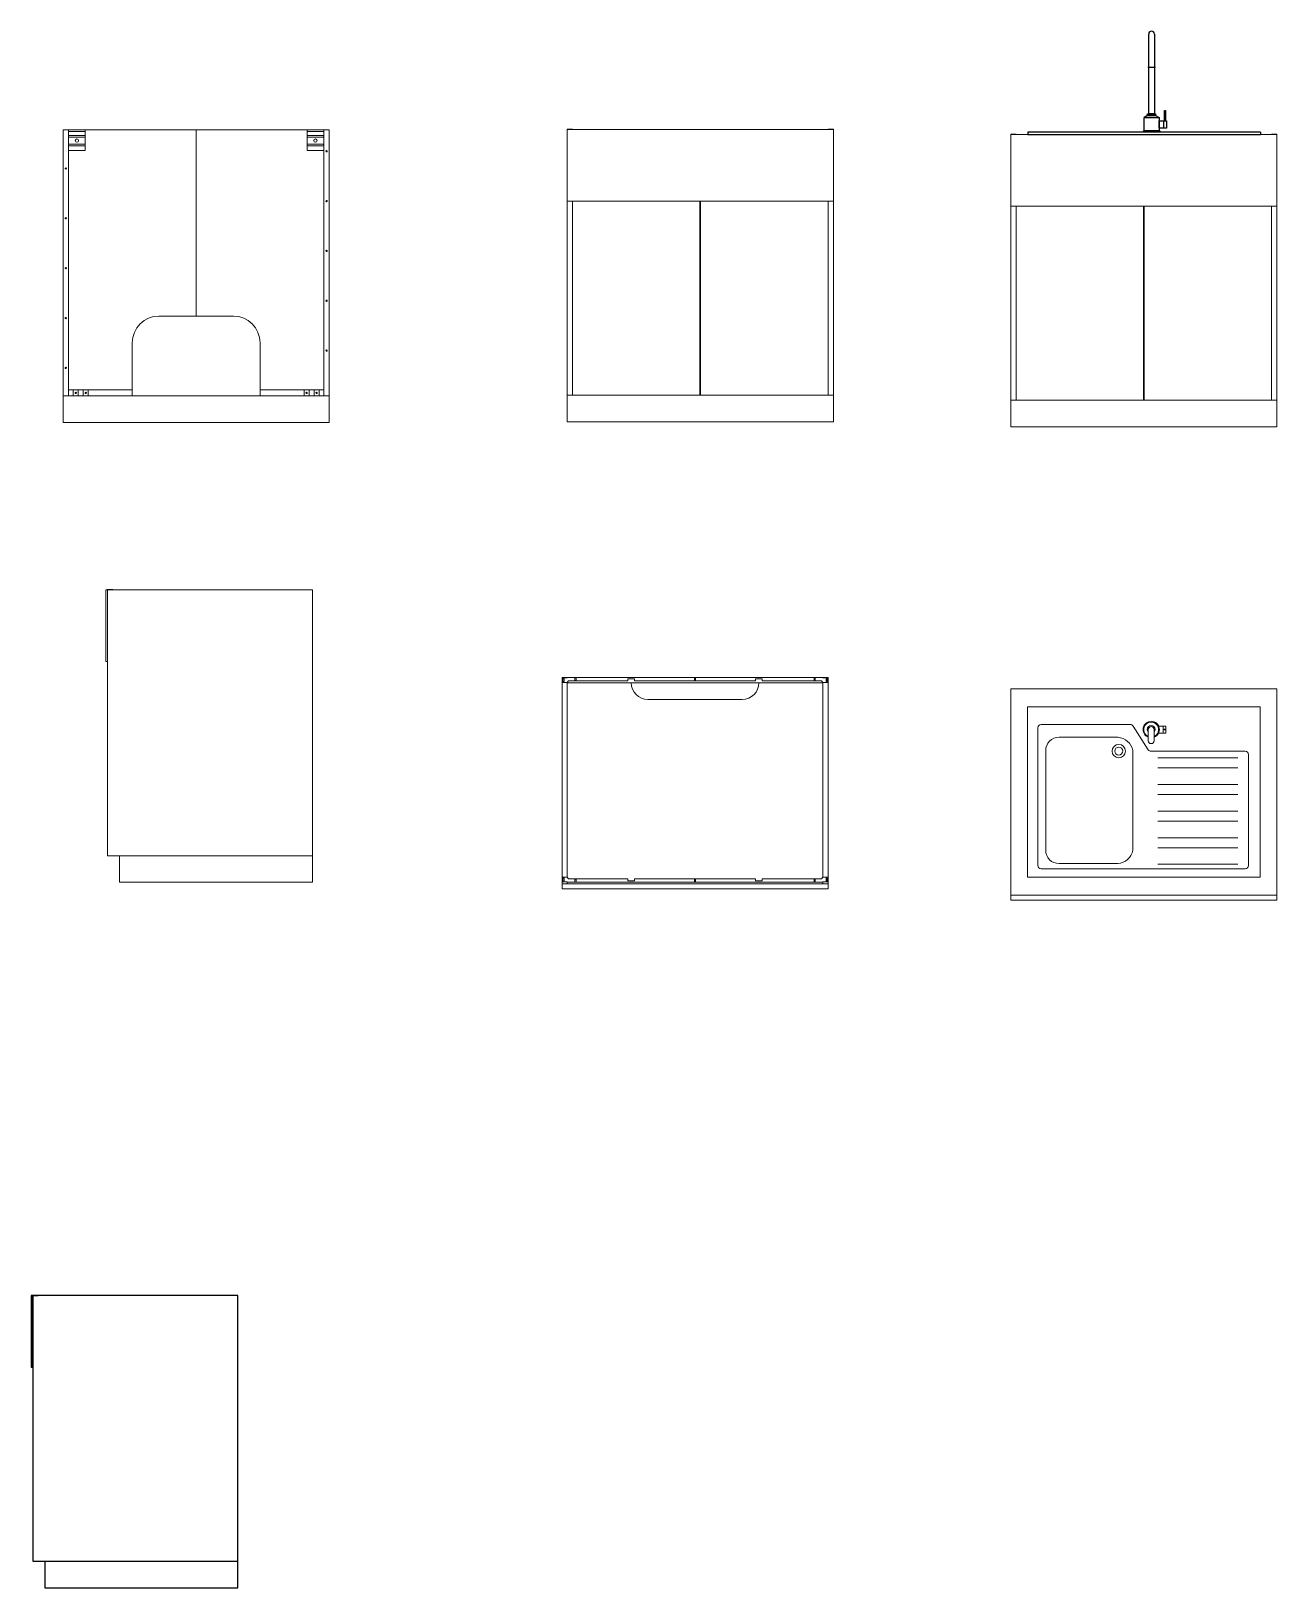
# Model space of a CAD drawing. Header units: inches. Extents: x -714 to 916, y -628 to 501.
# Drawn here: x -83.1 to 291.5, y 33.1 to 501.5 of the extents above; entities that cross this region are included whole.
import ezdxf

# ---------------------------------------------------------------- set-up
doc = ezdxf.new("R2010")
doc.units = ezdxf.units.IN
doc.header["$MEASUREMENT"] = 0
doc.layers.add('A-ELEV-MBE', color=7, linetype='Continuous', lineweight=18)

msp = doc.modelspace()

# ---------------------------------------------------------------- linework, layer by layer
for p, q in [((252.64, 476.06), (251.6, 475.46)), ((252.64, 476.06), (255.05, 476.06)), ((255.05, 476.06), (256.09, 475.46)), ((257.41, 474.46), (257.41, 472.32)), ((286.63, 471.11), (216.63, 471.11)), ((216.63, 471.11), (216.63, 470.42)), ((216.63, 470.42), (286.63, 470.42)), ((286.63, 471.11), (286.63, 470.42)), ((-82.56, 121.11), (-82.56, 121.21)), ((-82.56, 121.21), (-80.96, 121.21)), ((-80.96, 121.21), (-80.96, 121.11)), ((-20.95, 121.11), (-22.75, 121.11)), ((-82.55, 41.11), (-78.95, 41.11)), ((-78.95, 41.11), (-78.95, 33.11)), ((-78.95, 41.11), (-20.95, 41.11))]:
    msp.add_line(p, q)
for points in [[(252.98, 490.69), (252.98, 500.6)], [(254.71, 500.6), (254.71, 490.69)], [(254.71, 490.69), (254.8, 490.69), (254.8, 490.53), (252.88, 490.53), (252.88, 490.69), (252.98, 490.69)], [(254.71, 490.53), (254.71, 476.56), (252.98, 476.56), (252.98, 490.53)], [(-82.56, 121.11), (-80.96, 121.11)], [(-78.95, 33.11), (-20.95, 33.11), (-20.95, 121.11), (-82.55, 121.11), (-82.55, 41.11)]]:
    msp.add_lwpolyline(points)
for points in [[(251.6, 475.46), (256.09, 475.46), (256.09, 471.46), (251.6, 471.46)], [(252.64, 476.56), (255.05, 476.56), (255.05, 476.06), (252.64, 476.06)], [(256.09, 474.46), (258.29, 474.46), (258.29, 472.32), (256.09, 472.32)], [(257.74, 477.62), (258, 477.62), (258, 474.46), (257.74, 474.46)], [(251.4, 471.46), (256.33, 471.46), (256.33, 471.11), (251.4, 471.11)], [(-83.06, 99.51), (-82.55, 99.51), (-82.55, 121.11), (-83.06, 121.11)]]:
    msp.add_lwpolyline(points, close=True)
msp.add_arc((253.84, 500.6), 0.867, 0, 180)
at = {"layer": 'A-ELEV-MBE'}
for p, q in [((-71.84, 471.73), (-71.84, 450.13)), ((-71.78, 471.23), (-66.78, 471.23)), ((-66.78, 471.73), (-66.78, 465.6)), ((-33.44, 471.73), (-33.44, 415.73)), ((-0.09, 471.73), (-0.09, 465.6)), ((-0.09, 471.23), (4.91, 471.23)), ((4.96, 471.73), (4.96, 450.13)), ((79.75, 472.02), (78.15, 472.02)), ((78.15, 472.02), (78.15, 471.92)), ((79.75, 471.92), (79.75, 472.02)), ((156.55, 471.92), (156.55, 472.02)), ((156.55, 472.02), (158.15, 472.02)), ((158.15, 472.02), (158.15, 471.92)), ((213.1, 470.52), (211.5, 470.52)), ((211.5, 470.52), (211.5, 470.42)), ((213.1, 470.42), (213.1, 470.52)), ((289.9, 470.42), (289.9, 470.52)), ((289.9, 470.52), (291.5, 470.52)), ((291.5, 470.52), (291.5, 470.42)), ((-71.78, 467.46), (-66.98, 467.46)), ((-71.78, 466.96), (-66.78, 466.96)), ((-66.78, 465.6), (-71.78, 465.6)), ((-0.09, 467.46), (4.71, 467.46)), ((-0.09, 466.96), (4.91, 466.96)), ((-0.09, 465.6), (4.91, 465.6)), ((-71.84, 450.13), (-71.84, 391.73)), ((4.96, 450.13), (4.96, 391.73)), ((78.15, 450.32), (158.15, 450.32)), ((79.75, 450.32), (79.75, 391.92)), ((118.05, 450.32), (118.05, 391.92)), ((118.25, 450.32), (118.25, 391.92)), ((156.55, 450.32), (156.55, 391.92)), ((211.5, 448.82), (291.5, 448.82)), ((213.1, 448.82), (213.1, 390.42)), ((251.4, 448.82), (251.4, 390.42)), ((251.6, 448.82), (251.6, 390.42)), ((289.9, 448.82), (289.9, 390.42)), ((-44.64, 415.73), (-22.24, 415.73)), ((-52.64, 391.73), (-52.64, 407.73)), ((-14.24, 391.73), (-14.24, 407.73)), ((-71.84, 393.53), (-52.64, 393.53)), ((-68.91, 393.53), (-68.91, 391.73)), ((-67.41, 391.73), (-67.41, 393.53)), ((-14.24, 393.53), (4.96, 393.53)), ((0.53, 391.73), (0.53, 393.53)), ((2.03, 393.53), (2.03, 391.73)), ((-73.44, 391.73), (6.56, 391.73)), ((78.15, 391.92), (158.15, 391.92)), ((211.5, 390.42), (291.5, 390.42)), ((-60.11, 333.39), (-60.11, 333.49)), ((-60.11, 333.49), (-58.51, 333.49)), ((-58.51, 333.49), (-58.51, 333.39)), ((78.16, 306.99), (78.16, 306.89)), ((116.56, 306.99), (78.16, 306.99)), ((78.16, 306.99), (78.16, 306.89)), ((78.16, 306.99), (87.16, 306.99)), ((78.56, 305.99), (78.16, 305.49)), ((78.16, 305.49), (78.16, 246.89)), ((78.16, 305.39), (154.96, 305.39)), ((78.56, 305.99), (96.35, 305.99)), ((87.16, 305.99), (96.35, 305.99)), ((98.37, 305.99), (106.46, 305.99)), ((116.56, 305.99), (106.46, 305.99)), ((116.56, 306.99), (154.96, 306.99)), ((116.56, 305.99), (126.66, 305.99)), ((134.75, 305.99), (126.66, 305.99)), ((154.56, 305.99), (136.77, 305.99)), ((145.96, 305.99), (136.77, 305.99)), ((154.96, 306.99), (145.96, 306.99)), ((154.56, 305.99), (154.96, 305.49)), ((154.96, 306.99), (154.96, 306.89)), ((154.96, 306.89), (154.96, 306.99)), ((154.96, 306.99), (154.96, 306.89)), ((154.96, 305.49), (154.96, 246.89)), ((102.36, 300.39), (130.76, 300.39)), ((251.5, 303.61), (213.1, 303.61)), ((219.61, 250.47), (219.61, 291.85)), ((220.61, 292.85), (247.41, 292.85)), ((248.25, 292.39), (252.81, 285.27)), ((257.28, 292.41), (257.28, 290.28)), ((253.65, 284.81), (281.95, 284.81)), ((255.72, 282.8), (279.72, 282.8)), ((282.95, 283.81), (282.95, 250.47)), ((255.72, 279.8), (279.72, 279.8)), ((255.72, 274.8), (279.72, 274.8)), ((255.72, 271.8), (279.72, 271.8)), ((255.72, 266.8), (279.72, 266.8)), ((255.72, 263.8), (279.72, 263.8)), ((255.72, 258.8), (279.72, 258.8)), ((-60.1, 253.39), (-56.5, 253.39)), ((-56.5, 253.39), (-56.5, 245.39)), ((-56.5, 253.39), (1.5, 253.39)), ((255.72, 255.8), (279.72, 255.8)), ((281.95, 249.47), (220.61, 249.47)), ((255.72, 250.8), (279.72, 250.8)), ((78.56, 246.39), (78.16, 246.89)), ((78.16, 245.39), (78.16, 245.49)), ((116.56, 245.39), (78.16, 245.39)), ((78.16, 245.39), (87.16, 245.39)), ((78.16, 245.39), (78.16, 244.89)), ((78.56, 246.39), (96.35, 246.39)), ((87.16, 246.39), (96.35, 246.39)), ((98.37, 246.39), (106.46, 246.39)), ((116.56, 246.39), (106.46, 246.39)), ((116.56, 246.39), (126.66, 246.39)), ((116.56, 245.39), (154.96, 245.39)), ((134.75, 246.39), (126.66, 246.39)), ((154.56, 246.39), (136.77, 246.39)), ((145.96, 246.39), (136.77, 246.39)), ((154.96, 245.39), (145.96, 245.39)), ((154.56, 246.39), (154.96, 246.89)), ((154.96, 245.39), (154.96, 245.49)), ((154.96, 245.49), (154.96, 245.39)), ((154.96, 245.39), (154.96, 244.89))]:
    msp.add_line(p, q, dxfattribs=at)
for points in [[(-73.44, 383.73), (6.56, 383.73), (6.56, 471.73), (-73.44, 471.73)], [(-71.78, 465.6), (-66.78, 465.6), (-66.78, 471.73), (-71.78, 471.73)], [(-0.09, 465.6), (4.91, 465.6), (4.91, 471.73), (-0.09, 471.73)], [(-70.41, 391.73), (-65.91, 391.73), (-65.91, 393.53), (-70.41, 393.53)], [(3.53, 391.73), (-0.97, 391.73), (-0.97, 393.53), (3.53, 393.53)], [(-60.61, 311.79), (-60.1, 311.79), (-60.1, 333.39), (-60.61, 333.39)], [(76.56, 244.89), (156.56, 244.89), (156.56, 306.99), (76.56, 306.99)], [(211.5, 241.5), (291.5, 241.5), (291.5, 303.61), (211.5, 303.61)], [(216.5, 246.92), (286.5, 246.92), (286.5, 298.18), (216.5, 298.18)], [(76.56, 244.89), (156.56, 244.89), (156.56, 243.39), (76.56, 243.39)], [(211.5, 241.5), (291.5, 241.5), (291.5, 240), (211.5, 240)]]:
    msp.add_lwpolyline(points, close=True, dxfattribs=at)
for points in [[(-71.78, 470.09), (-66.78, 470.09), (-66.78, 469.79, -0.414214), (-66.98, 469.59), (-71.78, 469.59)], [(-0.09, 470.09), (4.91, 470.09), (4.91, 469.79, -0.414214), (4.71, 469.59), (-0.09, 469.59)], [(96.35, 305.99), (96.35, 306.54, -0.414214), (96.4, 306.59), (98.32, 306.59, -0.414214), (98.37, 306.54), (98.37, 305.99)], [(116.56, 306.05), (116.46, 306.05, -0.414214), (116.39, 306.11), (116.39, 306.88, -0.414214), (116.46, 306.94), (116.56, 306.94)], [(116.56, 306.05), (116.66, 306.05, 0.414214), (116.73, 306.11), (116.73, 306.88, 0.414214), (116.66, 306.94), (116.56, 306.94)], [(136.77, 305.99), (136.77, 306.54, 0.414214), (136.72, 306.59), (134.8, 306.59, 0.414214), (134.75, 306.54), (134.75, 305.99)], [(254.58, 291.35), (254.58, 287.93, -0.414214), (253.78, 287.13), (253.65, 287.13, -0.414214), (252.85, 287.93), (252.85, 291.35)], [(96.35, 246.39), (96.35, 245.85, 0.414214), (96.4, 245.8), (98.32, 245.8, 0.414214), (98.37, 245.85), (98.37, 246.39)], [(116.56, 246.34), (116.46, 246.34, 0.414214), (116.39, 246.28), (116.39, 245.51, 0.414214), (116.46, 245.45), (116.56, 245.45)], [(116.56, 246.34), (116.66, 246.34, -0.414214), (116.73, 246.28), (116.73, 245.51, -0.414214), (116.66, 245.45), (116.56, 245.45)], [(136.77, 246.39), (136.77, 245.85, -0.414214), (136.72, 245.8), (134.8, 245.8, -0.414214), (134.75, 245.85), (134.75, 246.39)]]:
    msp.add_lwpolyline(points, format="xyb", dxfattribs=at)
for points in [[(78.15, 471.92), (78.15, 383.92), (158.15, 383.92), (158.15, 471.92), (156.55, 471.92)], [(80.01, 471.92), (78.15, 471.92)], [(80.01, 471.92), (156.55, 471.92)], [(156.55, 471.92), (158.15, 471.92)], [(211.5, 470.42), (211.5, 382.42), (291.5, 382.42), (291.5, 470.42), (289.9, 470.42)], [(213.36, 470.42), (211.5, 470.42)], [(213.36, 470.42), (289.9, 470.42)], [(289.9, 470.42), (291.5, 470.42)], [(-60.11, 333.39), (-58.51, 333.39)], [(-56.5, 245.39), (1.5, 245.39), (1.5, 333.39), (-60.1, 333.39), (-60.1, 253.39)], [(78.16, 306.89), (76.56, 306.89), (76.56, 305.49), (78.16, 305.49)], [(154.96, 306.89), (156.56, 306.89), (156.56, 305.49), (154.96, 305.49)], [(255.96, 292.4), (255.96, 292.41), (258.16, 292.41), (258.16, 290.28), (255.96, 290.28), (255.96, 290.29)], [(78.16, 245.49), (76.56, 245.49), (76.56, 246.89), (78.16, 246.89)], [(154.96, 245.49), (156.56, 245.49), (156.56, 246.89), (154.96, 246.89)]]:
    msp.add_lwpolyline(points, dxfattribs=at)
for points in [[(76.89, 306.64), (77.09, 306.64, -0.414214), (77.16, 306.58), (77.16, 305.81, -0.414214), (77.09, 305.75), (76.89, 305.75, -0.414214), (76.82, 305.81), (76.82, 306.58, -0.414214)], [(80.5, 306.94), (80.7, 306.94, -0.414214), (80.77, 306.88), (80.77, 306.11, -0.414214), (80.7, 306.05), (80.5, 306.05, -0.414214), (80.43, 306.11), (80.43, 306.88, -0.414214)], [(152.62, 306.94), (152.41, 306.94, 0.414214), (152.35, 306.88), (152.35, 306.11, 0.414214), (152.41, 306.05), (152.62, 306.05, 0.414214), (152.68, 306.11), (152.68, 306.88, 0.414214)], [(156.23, 306.64), (156.02, 306.64, 0.414214), (155.96, 306.58), (155.96, 305.81, 0.414214), (156.02, 305.75), (156.23, 305.75, 0.414214), (156.29, 305.81), (156.29, 306.58, 0.414214)], [(226.01, 251.02), (243.71, 251.02, 0.333793), (248.21, 255.02), (248.21, 285.02, 0.333793), (243.71, 289.02), (226.01, 289.02, 0.414214), (222.01, 285.02), (222.01, 255.02, 0.414214)], [(76.89, 245.75), (77.09, 245.75, 0.414214), (77.16, 245.81), (77.16, 246.58, 0.414214), (77.09, 246.64), (76.89, 246.64, 0.414214), (76.82, 246.58), (76.82, 245.81, 0.414214)], [(80.5, 245.45), (80.7, 245.45, 0.414214), (80.77, 245.51), (80.77, 246.28, 0.414214), (80.7, 246.34), (80.5, 246.34, 0.414214), (80.43, 246.28), (80.43, 245.51, 0.414214)], [(152.62, 245.45), (152.41, 245.45, -0.414214), (152.35, 245.51), (152.35, 246.28, -0.414214), (152.41, 246.34), (152.62, 246.34, -0.414214), (152.68, 246.28), (152.68, 245.51, -0.414214)], [(156.23, 245.75), (156.02, 245.75, -0.414214), (155.96, 245.81), (155.96, 246.58, -0.414214), (156.02, 246.64), (156.23, 246.64, -0.414214), (156.29, 246.58), (156.29, 245.81, -0.414214)]]:
    msp.add_lwpolyline(points, format="xyb", close=True, dxfattribs=at)
for centre, radius in [((-69.28, 468.52), 0.5), ((2.41, 468.52), 0.5), ((5.76, 465.34), 0.2), ((-72.64, 460.15), 0.2), ((5.76, 450.34), 0.2), ((-72.64, 445.15), 0.2), ((5.76, 435.34), 0.2), ((-72.64, 430.15), 0.2), ((5.76, 420.34), 0.2), ((-72.64, 415.15), 0.2), ((5.76, 405.34), 0.2), ((-72.64, 400.15), 0.2), ((-69.66, 392.63), 0.2), ((-66.66, 392.63), 0.2), ((-0.22, 392.63), 0.2), ((2.78, 392.63), 0.2), ((257.74, 291.35), 0.13), ((243.97, 284.86), 2), ((243.97, 284.86), 1.2)]:
    msp.add_circle(centre, radius, dxfattribs=at)
for centre, radius, start, end in [((-66.98, 467.26), 0.2, 0, 90), ((4.71, 467.26), 0.2, 0, 90), ((-44.64, 407.73), 8, 90, 180), ((-22.24, 407.73), 8, 0, 90), ((102.36, 305.39), 5, 180, 270), ((130.76, 305.39), 5, 270, 0), ((220.61, 291.85), 1, 90, 180), ((247.41, 291.85), 1, 32.617, 90), ((253.73, 291.35), 2.47, 289.7112, 249.289), ((253.71, 291.35), 2.25, 292.6965, 247.3035), ((253.71, 291.35), 1.21, 315.9901, 224.0099), ((253.71, 291.35), 0.867, 0, 180), ((253.65, 285.81), 1, 212.617, 270), ((281.95, 283.81), 1, 0, 90), ((220.61, 250.47), 1, 180, 270), ((281.95, 250.47), 1, 270, 0)]:
    msp.add_arc(centre, radius, start, end, dxfattribs=at)

doc.saveas('drawing.dxf')
